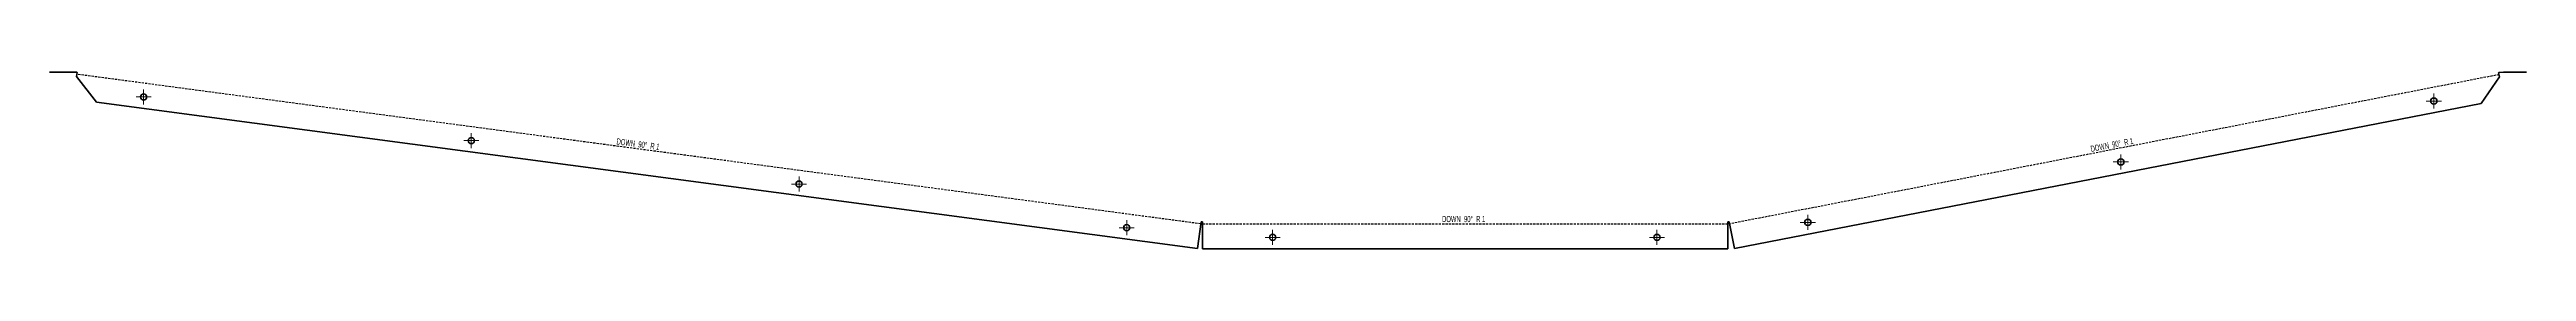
# Model space of a CAD drawing. Header units: millimetres. Extents: x -3359 to 1214, y -1370 to 795.
# Drawn here: x -3290 to -1892, y -225 to -125 of the extents above; entities that cross this region are included whole.
import ezdxf

# ---------------------------------------------------------------- set-up
doc = ezdxf.new("R2010")
doc.units = ezdxf.units.MM
doc.linetypes.add('HIDDEN', pattern=[1.905, 1.27, -0.635])
doc.styles.add('SLDTEXTSTYLE0', font='TXT', dxfattribs={"width": 0.5675})

msp = doc.modelspace()

# ---------------------------------------------------------------- texts
at = {"color": 7, "linetype": 'Continuous', "lineweight": 0, "char_height": 3.5, "attachment_point": 2, "style": 'SLDTEXTSTYLE0'}
for insert, rotation in [((-2958, -164.3), 352.4), ((-2126.5, -164.7), 11)]:
    msp.add_mtext('DOWN  90°  R 1', dxfattribs=dict(at, insert=insert, rotation=rotation))
at = {"color": 7, "linetype": 'Continuous', "lineweight": 0, "insert": (-2492.1, -206.7), "char_height": 3.5, "attachment_point": 2, "style": 'SLDTEXTSTYLE0'}
msp.add_mtext('DOWN  90°  R 1', dxfattribs=at)

# ---------------------------------------------------------------- blocks, each defined once
blk = doc.blocks.new('SW_CENTERMARKSYMBOL_145')
at = {"color": 0, "linetype": 'Continuous', "lineweight": 18}
for p, q in [((-2.5, 0), (-4.25, 0)), ((0, 0), (-2.5, 0)), ((0, 2.5), (0, 4.25)), ((0, 0), (0, 2.5)), ((0, 0), (0, -2.5)), ((0, 0), (2.5, 0)), ((2.5, 0), (4.25, 0)), ((0, -2.5), (0, -4.25))]:
    blk.add_line(p, q, dxfattribs=at)
blk = doc.blocks.new('SW_CENTERMARKSYMBOL_146')
at = {"color": 0, "linetype": 'Continuous', "lineweight": 18}
for p, q in [((-2.5, 0), (-4.25, 0)), ((0, 0), (-2.5, 0)), ((0, 2.5), (0, 4.25)), ((0, 0), (0, 2.5)), ((0, 0), (0, -2.5)), ((0, 0), (2.5, 0)), ((2.5, 0), (4.25, 0)), ((0, -2.5), (0, -4.25))]:
    blk.add_line(p, q, dxfattribs=at)
blk = doc.blocks.new('SW_CENTERMARKSYMBOL_147')
at = {"color": 0, "linetype": 'Continuous', "lineweight": 18}
for p, q in [((-2.5, 0), (-4.25, 0)), ((0, 0), (-2.5, 0)), ((0, 2.5), (0, 4.25)), ((0, 0), (0, 2.5)), ((0, 0), (0, -2.5)), ((0, 0), (2.5, 0)), ((2.5, 0), (4.25, 0)), ((0, -2.5), (0, -4.25))]:
    blk.add_line(p, q, dxfattribs=at)
blk = doc.blocks.new('SW_CENTERMARKSYMBOL_148')
at = {"color": 0, "linetype": 'Continuous', "lineweight": 18}
for p, q in [((-2.5, 0), (-4.25, 0)), ((0, 0), (-2.5, 0)), ((0, 2.5), (0, 4.25)), ((0, 0), (0, 2.5)), ((0, 0), (0, -2.5)), ((0, 0), (2.5, 0)), ((2.5, 0), (4.25, 0)), ((0, -2.5), (0, -4.25))]:
    blk.add_line(p, q, dxfattribs=at)
blk = doc.blocks.new('SW_CENTERMARKSYMBOL_149')
at = {"color": 0, "linetype": 'Continuous', "lineweight": 18}
for p, q in [((-2.5, 0), (-4.25, 0)), ((0, 0), (-2.5, 0)), ((0, 2.5), (0, 4.25)), ((0, 0), (0, 2.5)), ((0, 0), (0, -2.5)), ((0, 0), (2.5, 0)), ((2.5, 0), (4.25, 0)), ((0, -2.5), (0, -4.25))]:
    blk.add_line(p, q, dxfattribs=at)
blk = doc.blocks.new('SW_CENTERMARKSYMBOL_150')
at = {"color": 0, "linetype": 'Continuous', "lineweight": 18}
for p, q in [((-2.5, 0), (-4.25, 0)), ((0, 0), (-2.5, 0)), ((0, 2.5), (0, 4.25)), ((0, 0), (0, 2.5)), ((0, 0), (0, -2.5)), ((0, 0), (2.5, 0)), ((2.5, 0), (4.25, 0)), ((0, -2.5), (0, -4.25))]:
    blk.add_line(p, q, dxfattribs=at)
blk = doc.blocks.new('SW_CENTERMARKSYMBOL_151')
at = {"color": 0, "linetype": 'Continuous', "lineweight": 18}
for p, q in [((-2.5, 0), (-4.25, 0)), ((0, 0), (-2.5, 0)), ((0, 2.5), (0, 4.25)), ((0, 0), (0, 2.5)), ((0, 0), (0, -2.5)), ((0, 0), (2.5, 0)), ((2.5, 0), (4.25, 0)), ((0, -2.5), (0, -4.25))]:
    blk.add_line(p, q, dxfattribs=at)
blk = doc.blocks.new('SW_CENTERMARKSYMBOL_152')
at = {"color": 0, "linetype": 'Continuous', "lineweight": 18}
for p, q in [((-2.5, 0), (-4.25, 0)), ((0, 0), (-2.5, 0)), ((0, 2.5), (0, 4.25)), ((0, 0), (0, 2.5)), ((0, 0), (0, -2.5)), ((0, 0), (2.5, 0)), ((2.5, 0), (4.25, 0)), ((0, -2.5), (0, -4.25))]:
    blk.add_line(p, q, dxfattribs=at)
blk = doc.blocks.new('SW_CENTERMARKSYMBOL_153')
at = {"color": 0, "linetype": 'Continuous', "lineweight": 18}
for p, q in [((-2.5, 0), (-4.25, 0)), ((0, 0), (-2.5, 0)), ((0, 2.5), (0, 4.25)), ((0, 0), (0, 2.5)), ((0, 0), (0, -2.5)), ((0, 0), (2.5, 0)), ((2.5, 0), (4.25, 0)), ((0, -2.5), (0, -4.25))]:
    blk.add_line(p, q, dxfattribs=at)

# ---------------------------------------------------------------- linework, layer by layer
at = {"color": 7, "linetype": 'Continuous', "lineweight": 35}
for p, q in [((-3290.5, -125.2), (-3277.5, -125.2)), ((-3277.5, -125.2), (-3275.1, -125.3)), ((-3274.9, -125.4), (-3275.2, -127.7)), ((-3275.1, -125.3), (-3274.9, -125.4)), ((-1907.8, -125.6), (-1907.5, -125.5)), ((-1907.4, -127.9), (-1907.8, -125.6)), ((-1907.5, -125.5), (-1905.1, -125.3)), ((-1905.1, -125.3), (-1892.1, -125.3)), ((-3264, -142.3), (-3275.2, -127.7)), ((-1907.4, -127.9), (-1917.6, -143.1)), ((-3264, -142.3), (-2642.4, -225.2)), ((-2339.2, -225.1), (-1917.6, -143.1)), ((-2642.4, -225.2), (-2640.3, -210)), ((-2640.3, -210), (-2639.9, -210.1)), ((-2639.9, -210.1), (-2639.5, -210.1)), ((-2639.5, -210.1), (-2639.5, -225.4)), ((-2343, -210.1), (-2342.6, -210.1)), ((-2343, -225.4), (-2343, -210.1)), ((-2342.6, -210.1), (-2342.2, -210)), ((-2342.2, -210), (-2339.2, -225.1)), ((-2639.5, -225.4), (-2343, -225.4))]:
    msp.add_line(p, q, dxfattribs=at)
at = {"color": 7, "linetype": 'HIDDEN'}
for p, q in [((-2640.5, -211.2), (-3275, -126.5)), ((-1907.6, -126.7), (-2341.9, -211.2)), ((-2343, -211.3), (-2639.5, -211.3))]:
    msp.add_line(p, q, dxfattribs=at)
at = {"color": 7, "linetype": 'Continuous', "lineweight": 35}
for centre in [(-3237.4, -139.3), (-1944.4, -141.7), (-3052.4, -164), (-2121.1, -176.1), (-2867.3, -188.7), (-2297.8, -210.4), (-2682.3, -213.4), (-2600, -218.9), (-2383, -218.9)]:
    msp.add_circle(centre, 1.75, dxfattribs=at)

# ---------------------------------------------------------------- block references
at = {"color": 7, "linetype": 'Continuous', "lineweight": 18}
for name, p in [('SW_CENTERMARKSYMBOL_151', (-3237.4, -139.3)), ('SW_CENTERMARKSYMBOL_145', (-1944.4, -141.7)), ('SW_CENTERMARKSYMBOL_153', (-3052.4, -164)), ('SW_CENTERMARKSYMBOL_146', (-2121.1, -176.1)), ('SW_CENTERMARKSYMBOL_152', (-2867.3, -188.7)), ('SW_CENTERMARKSYMBOL_150', (-2682.3, -213.4)), ('SW_CENTERMARKSYMBOL_147', (-2297.8, -210.4)), ('SW_CENTERMARKSYMBOL_148', (-2600, -218.9)), ('SW_CENTERMARKSYMBOL_149', (-2383, -218.9))]:
    msp.add_blockref(name, p, dxfattribs=at)

msp.set_redraw_order([(e.dxf.handle, doc.entitydb.next_handle()) for e in msp.query("TEXT MTEXT ATTDEF DIMENSION ARC_DIMENSION")])  # texts and dimensions are drawn at this point

doc.saveas('drawing.dxf')
